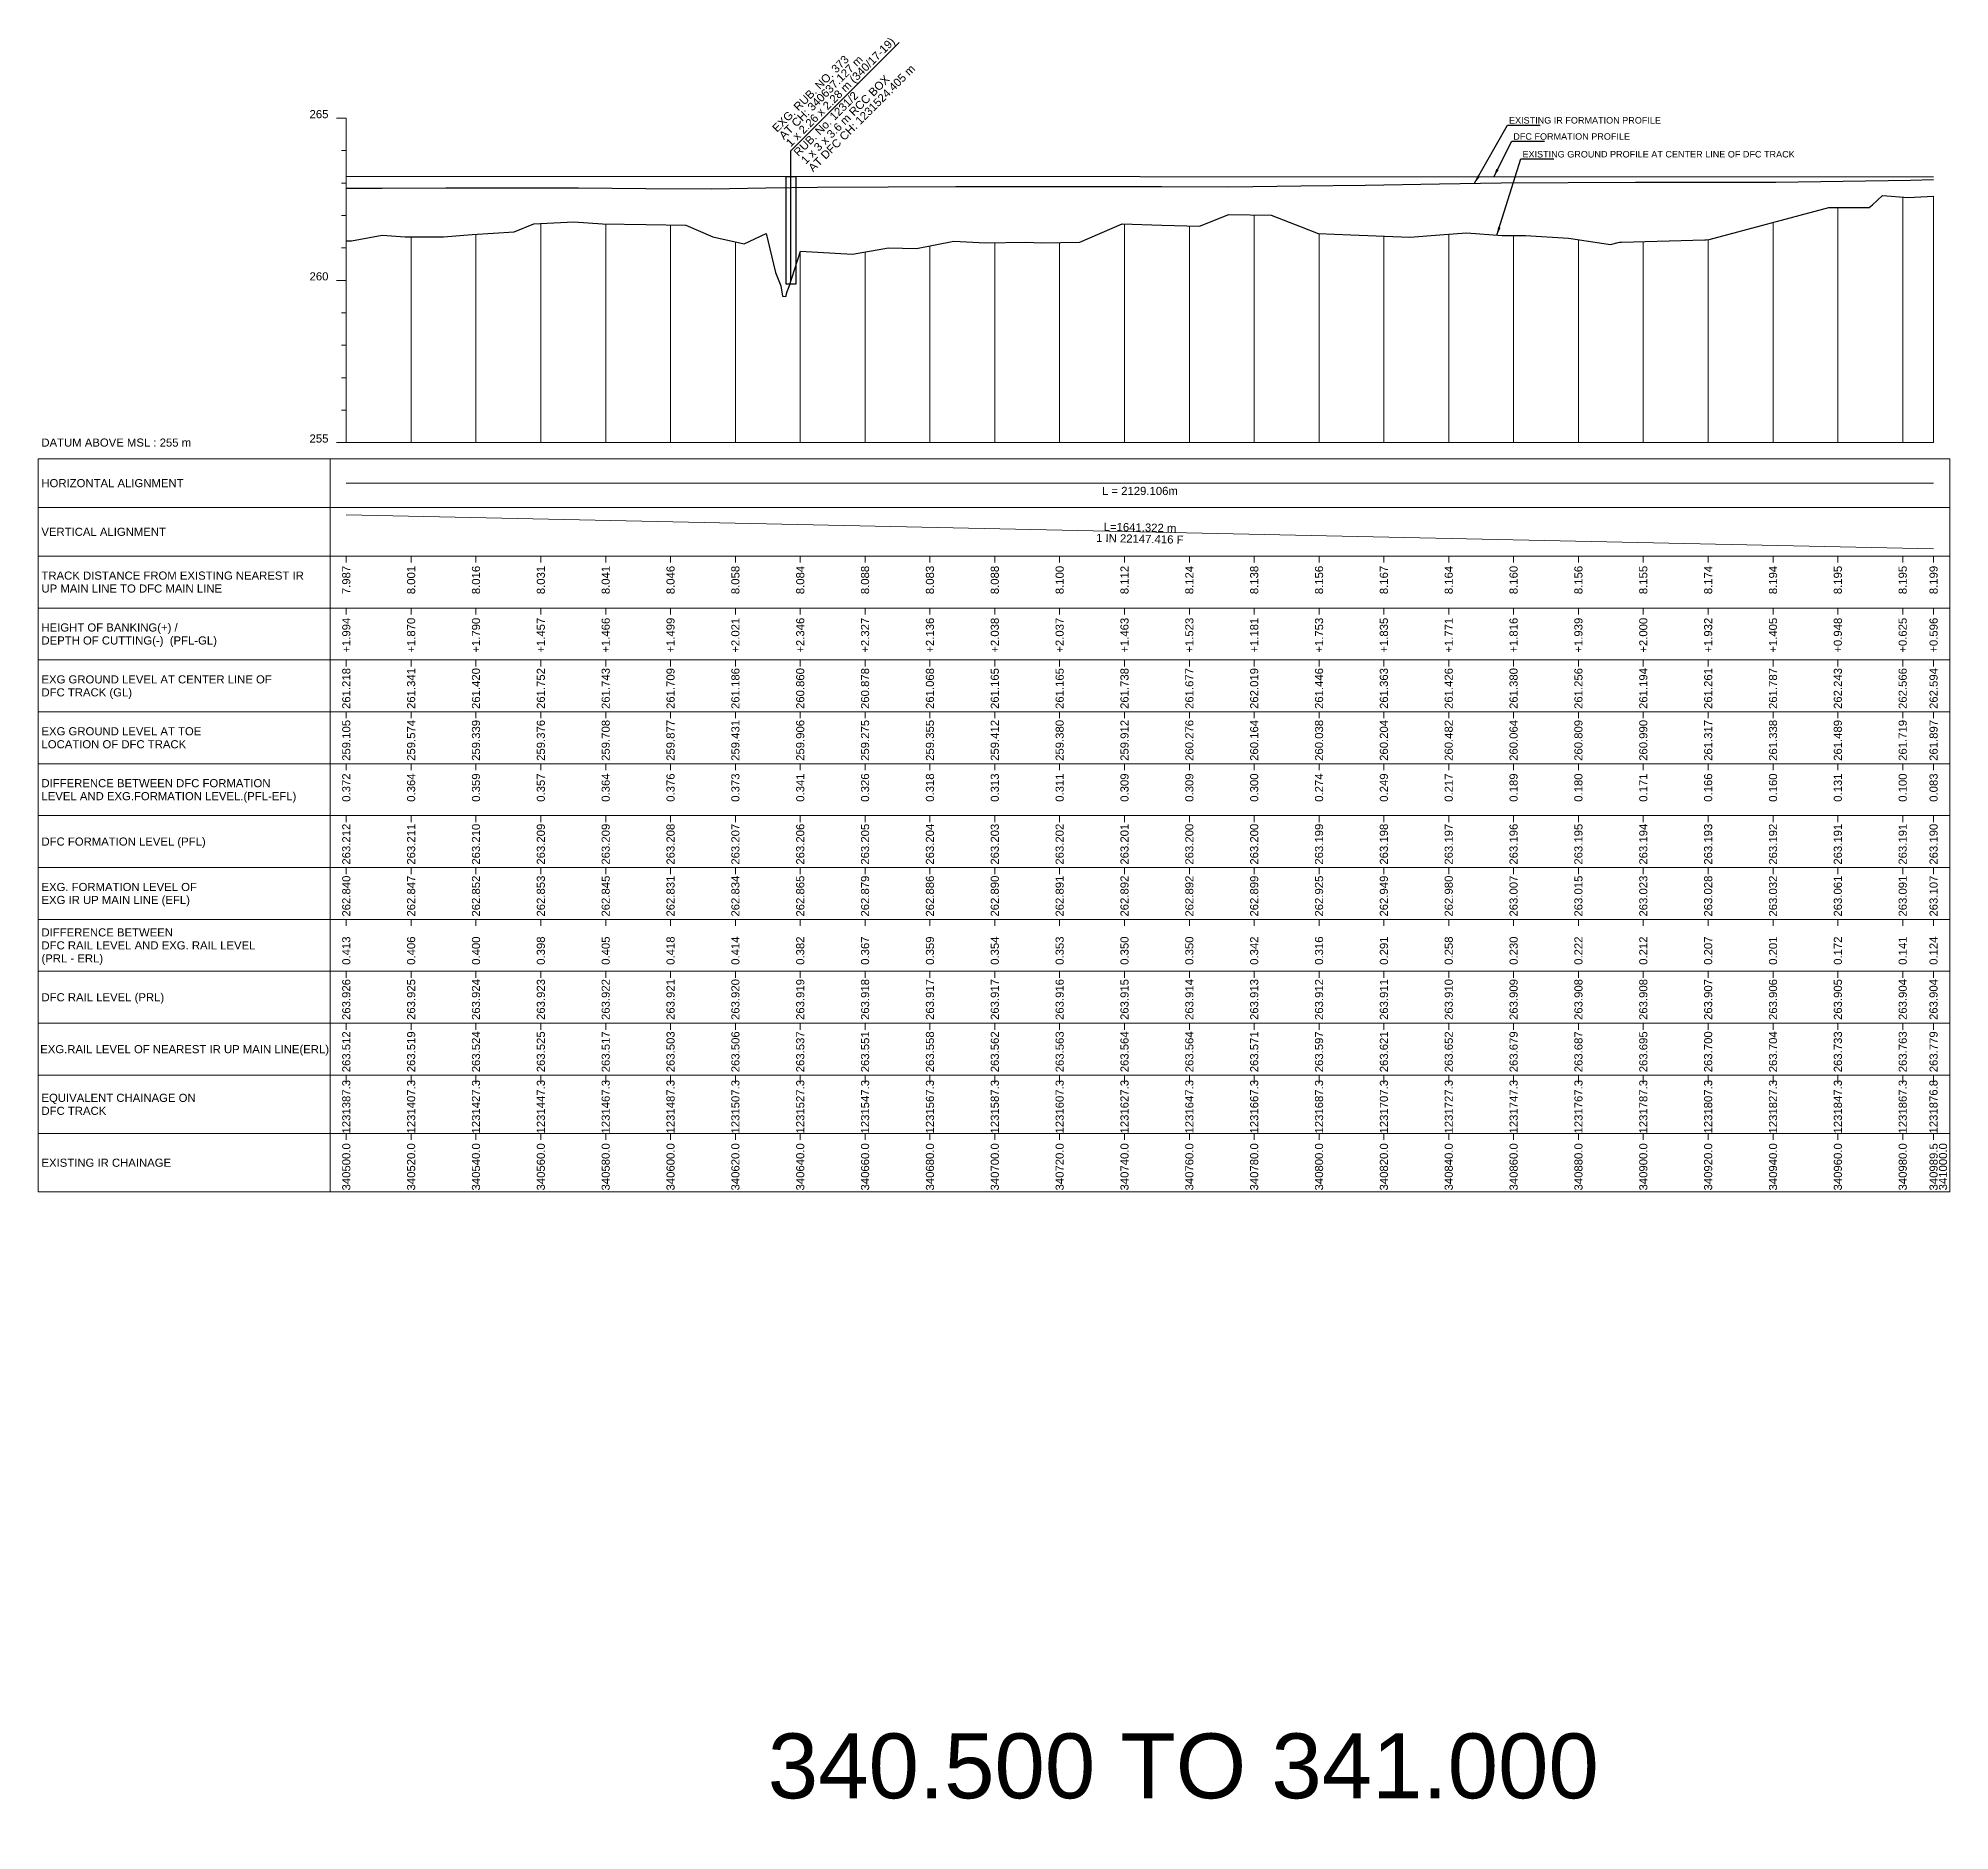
# Model space of a CAD drawing. Header units: metres. Extents: x 30905 to 43495, y -2428 to -1873.
# Drawn here: x 42905 to 43495, y -2428 to -1875 of the extents above; entities that cross this region are included whole.
import ezdxf
from ezdxf.enums import TextEntityAlignment as Align

# ---------------------------------------------------------------- set-up
doc = ezdxf.new("R2010")
doc.units = ezdxf.units.M
doc.header["$MEASUREMENT"] = 0
for name, color, linetype, lineweight in [('LS BRIDGE INDICATION', 10, 'Continuous', 30), ('LS CUT FILL', 10, 'Continuous', 0), ('LS DATUM', 7, 'Continuous', 0), ('LS DATUM X', 7, 'Continuous', 0), ('LS DATUM Y', 7, 'Continuous', 0), ('LS DIFF. EXG.RL & PRO. RL', 10, 'Continuous', 0), ('LS DIFF. PFL & EFL', 10, 'Continuous', 0), ('LS EXG FL', 7, 'Continuous', 0), ('LS EXG GL', 7, 'Continuous', 0), ('LS EXG GL AT PRO TOE', 7, 'Continuous', 0), ('LS EXG IR CH', 7, 'Continuous', 0), ('LS EXG RL', 7, 'Continuous', 0), ('LS EXG. FL', 7, 'Continuous', 0), ('LS EXG. GL', 7, 'Continuous', 0), ('LS EXG. GL AT PRO. TOE', 7, 'Continuous', 0), ('LS EXG. IR CH', 7, 'Continuous', 0), ('LS EXG. RL', 7, 'Continuous', 0), ('LS FRAME', 7, 'Continuous', 0), ('LS HORIZONTAL ALIGNMENT', 10, 'Continuous', 0), ('LS PFL-EFL', 10, 'Continuous', 0), ('LS PRL-ERL', 10, 'Continuous', 0), ('LS PRO FL', 10, 'Continuous', 0), ('LS PRO. CUT & FILL', 10, 'Continuous', 0), ('LS PRO. DFCC CH', 10, 'Continuous', 0), ('LS PRO. FL', 10, 'Continuous', 0), ('LS PRO. RL', 10, 'Continuous', 0), ('LS PROFILE EXG FL', 7, 'Continuous', 25), ('LS PROFILE EXG GL', 7, 'Continuous', 30), ('LS PROFILE PRO FL', 1, 'Continuous', 30), ('LS TICKS', 7, 'Continuous', 0), ('LS TRACK CENTER', 10, 'Continuous', 0), ("LS TRACK CENTER's", 10, 'Continuous', 0), ('LS VERTICAL ALIGNMENT', 10, 'Continuous', 0), ('Profile Grid', 7, 'Continuous', 0)]:
    doc.layers.add(name, color=color, linetype=linetype, lineweight=lineweight)
doc.layers.add("LS BRIDGE'S", color=7, linetype='Continuous')
doc.layers.add('ref text', color=3, linetype='Continuous')
doc.styles.get("Standard").update_dxf_attribs({"font": 'arial.ttf'})
doc.styles.add('Style-Arial', font='arial.ttf')
doc.styles.add('StyleArial', font='arial.ttf')
doc.dimstyles.get("Standard").update_dxf_attribs({"dimtxt": 5, "dimasz": 0.18, "dimexe": 0.18, "dimexo": 0.0625, "dimgap": 0.09, "dimtad": 0, "dimtih": 1, "dimtoh": 1, "dimdec": 4, "dimzin": 0, "dimdsep": 46, "dimtxsty": 'Standard', "dimcen": 0.09, "dimadec": 0, "dimazin": 0, "dimtfac": 1, "dimtdec": 4, "dimtofl": 0, "dimtmove": 0, "dimatfit": 3, "dimfxl": 1, "dimtolj": 1, "dimtzin": 0, "dimarcsym": 0})

msp = doc.modelspace()

# ---------------------------------------------------------------- texts
at = {"layer": "LS BRIDGE'S"}
for s, p in [('1 x 2.26 x 2.28 m (340/17-19)', (43137.07, -1909.02)), ('EXG. RUB. NO. 373 ', (43132.87, -1904.51)), ('AT CH: 340637.127 m', (43134.97, -1906.76))]:
    msp.add_text(s, height=2.5, rotation=45.02331, dxfattribs=at).set_placement(p)
at = {"layer": "LS BRIDGE'S", "color": 10}
for s, p in [('AT DFC CH: 1231524.405 m', (43143.98, -1916.72)), ('RUB. No. 1231/2', (43139.45, -1911.98)), ('1 x 3 x 3.6 m RCC BOX', (43141.72, -1914.35))]:
    msp.add_text(s, height=2.5, rotation=45.02331, dxfattribs=at).set_placement(p)
at = {"layer": 'LS CUT FILL', "lineweight": 0, "style": 'Style-Arial'}
for s, p in [('+1.994', (43000, -2054)), ('+1.870', (43020, -2054)), ('+1.790', (43040, -2054)), ('+1.457', (43060, -2054)), ('+1.466', (43080, -2054)), ('+1.499', (43100, -2054)), ('+2.021', (43120, -2054)), ('+2.346', (43140, -2054)), ('+2.327', (43159.99, -2054)), ('+2.136', (43179.99, -2054)), ('+2.038', (43200, -2054)), ('+2.037', (43220, -2054)), ('+1.463', (43240, -2054)), ('+1.523', (43260, -2054)), ('+1.181', (43280, -2054)), ('+1.753', (43300, -2054)), ('+1.835', (43319.99, -2054)), ('+1.771', (43339.99, -2054)), ('+1.816', (43359.99, -2054)), ('+1.939', (43379.99, -2054)), ('+2.000', (43400, -2054)), ('+1.932', (43420, -2054)), ('+1.405', (43440, -2054)), ('+0.948', (43459.99, -2054)), ('+0.625', (43479.99, -2054)), ('+0.596', (43489.52, -2054))]:
    msp.add_text(s, height=2.5, rotation=90, dxfattribs=at).set_placement(p, align=Align.MIDDLE_RIGHT)
at = {"layer": 'LS DATUM', "color": 7, "style": 'StyleArial'}
msp.add_text('DATUM ABOVE MSL : 255 m', height=2.5, rotation=0.00003, dxfattribs=at).set_placement((42905.97, -2000), align=Align.MIDDLE_LEFT)
at = {"layer": 'LS DATUM Y', "color": 7, "lineweight": 0, "style": 'Style-Arial'}
for s, p in [('265', (42994.5, -1900)), ('265', (42994.5, -1900)), ('260', (42994.5, -1950)), ('255', (42994.5, -2000))]:
    msp.add_text(s, height=2.5, dxfattribs=at).set_placement(p, align=Align.RIGHT)
at = {"layer": 'LS DIFF. EXG.RL & PRO. RL', "color": 10, "style": 'StyleArial'}
for s, p in [('DIFFERENCE BETWEEN ', (42906, -2151)), ('(PRL - ERL)', (42906, -2159)), ('DFC RAIL LEVEL AND EXG. RAIL LEVEL ', (42906, -2155))]:
    msp.add_text(s, height=2.5, rotation=0.00003, dxfattribs=at).set_placement(p, align=Align.MIDDLE_LEFT)
at = {"layer": 'LS DIFF. PFL & EFL', "color": 10, "style": 'StyleArial'}
for s, p in [('DIFFERENCE BETWEEN DFC FORMATION ', (42906, -2105)), ('LEVEL AND EXG.FORMATION LEVEL.(PFL-EFL)', (42906, -2109))]:
    msp.add_text(s, height=2.5, rotation=0.00003, dxfattribs=at).set_placement(p, align=Align.MIDDLE_LEFT)
at = {"layer": 'LS EXG FL', "style": 'StyleArial'}
for s, p in [('EXG. FORMATION LEVEL OF', (42906, -2137)), ('EXG IR UP MAIN LINE (EFL)', (42906, -2141))]:
    msp.add_text(s, height=2.5, rotation=0.00003, dxfattribs=at).set_placement(p, align=Align.MIDDLE_LEFT)
at = {"layer": 'LS EXG GL', "lineweight": 0, "style": 'Style-Arial'}
for s, p in [('261.218', (43000, -2069.5)), ('261.341', (43020, -2069.5)), ('261.420', (43040, -2069.5)), ('261.752', (43060, -2069.5)), ('261.743', (43080, -2069.5)), ('261.709', (43100, -2069.5)), ('261.186', (43120, -2069.5)), ('260.860', (43140, -2069.5)), ('260.878', (43159.99, -2069.5)), ('261.068', (43179.99, -2069.5)), ('261.165', (43200, -2069.5)), ('261.165', (43220, -2069.5)), ('261.738', (43240, -2069.5)), ('261.677', (43260, -2069.5)), ('262.019', (43280, -2069.5)), ('261.446', (43300, -2069.5)), ('261.363', (43319.99, -2069.5)), ('261.426', (43339.99, -2069.5)), ('261.380', (43359.99, -2069.5)), ('261.256', (43379.99, -2069.5)), ('261.194', (43400, -2069.5)), ('261.261', (43420, -2069.5)), ('261.787', (43440, -2069.5)), ('262.243', (43459.99, -2069.5)), ('262.566', (43479.99, -2069.5)), ('262.594', (43489.52, -2069.5))]:
    msp.add_text(s, height=2.5, rotation=90, dxfattribs=at).set_placement(p, align=Align.MIDDLE_RIGHT)
at = {"layer": 'LS EXG GL AT PRO TOE', "color": 7, "style": 'StyleArial'}
for s, p in [('EXG GROUND LEVEL AT TOE', (42906, -2089)), ('LOCATION OF DFC TRACK', (42906, -2093))]:
    msp.add_text(s, height=2.5, rotation=0.00003, dxfattribs=at).set_placement(p, align=Align.MIDDLE_LEFT)
at = {"layer": 'LS EXG IR CH', "style": 'Style-Arial'}
for s, p in [('340500.0', (43000, -2216)), ('340520.0', (43020, -2216)), ('340540.0', (43040, -2216)), ('340560.0', (43060, -2216)), ('340580.0', (43080, -2216)), ('340600.0', (43100, -2216)), ('340620.0', (43120, -2216)), ('340640.0', (43140, -2216)), ('340660.0', (43160, -2216)), ('340680.0', (43180, -2216)), ('340700.0', (43200, -2216)), ('340720.0', (43220, -2216)), ('340740.0', (43240, -2216)), ('340760.0', (43260, -2216)), ('340780.0', (43280, -2216)), ('340800.0', (43300, -2216)), ('340820.0', (43320, -2216)), ('340840.0', (43340, -2216)), ('340860.0', (43360, -2216)), ('340880.0', (43380, -2216)), ('340900.0', (43400, -2216)), ('340920.0', (43420, -2216)), ('340940.0', (43440, -2216)), ('340960.0', (43460, -2216)), ('340980.0', (43480, -2216)), ('340989.5', (43489.52, -2216)), ('341000.0', (43492.43, -2215.97))]:
    msp.add_text(s, height=2.5, rotation=90, dxfattribs=at).set_placement(p, align=Align.MIDDLE_RIGHT)
at = {"layer": 'LS EXG RL', "style": 'Style-Arial'}
for s, p in [('263.512', (43000, -2181.5)), ('263.519', (43020, -2181.5)), ('263.524', (43040, -2181.5)), ('263.525', (43060, -2181.5)), ('263.517', (43080, -2181.5)), ('263.503', (43100, -2181.5)), ('263.506', (43120, -2181.5)), ('263.537', (43140, -2181.5)), ('263.551', (43160, -2181.5)), ('263.558', (43180, -2181.5)), ('263.562', (43200, -2181.5)), ('263.563', (43220, -2181.5)), ('263.564', (43240, -2181.5)), ('263.564', (43260, -2181.5)), ('263.571', (43280, -2181.5)), ('263.597', (43300, -2181.5)), ('263.621', (43320, -2181.5)), ('263.652', (43340, -2181.5)), ('263.679', (43360, -2181.5)), ('263.687', (43380, -2181.5)), ('263.695', (43400, -2181.5)), ('263.700', (43420, -2181.5)), ('263.704', (43440, -2181.5)), ('263.733', (43460, -2181.5)), ('263.763', (43480, -2181.5)), ('263.779', (43489.52, -2181.5))]:
    msp.add_text(s, height=2.5, rotation=90, dxfattribs=at).set_placement(p, align=Align.MIDDLE_RIGHT)
at = {"layer": 'LS EXG. FL'}
for s, p in [('262.840', (43000, -2133.5)), ('262.847', (43020, -2133.5)), ('262.852', (43040, -2133.5)), ('262.853', (43060, -2133.5)), ('262.845', (43080, -2133.5)), ('262.831', (43100, -2133.5)), ('262.834', (43120, -2133.5)), ('262.865', (43140, -2133.5)), ('262.879', (43159.99, -2133.5)), ('262.886', (43179.99, -2133.5)), ('262.890', (43200, -2133.5)), ('262.891', (43220, -2133.5)), ('262.892', (43240, -2133.5)), ('262.892', (43260, -2133.5)), ('262.899', (43280, -2133.5)), ('262.925', (43300, -2133.5)), ('262.949', (43319.99, -2133.5)), ('262.980', (43339.99, -2133.5)), ('263.007', (43359.99, -2133.5)), ('263.015', (43379.99, -2133.5)), ('263.023', (43400, -2133.5)), ('263.028', (43420, -2133.5)), ('263.032', (43440, -2133.5)), ('263.061', (43459.99, -2133.5)), ('263.091', (43479.99, -2133.5)), ('263.107', (43489.52, -2133.5))]:
    msp.add_text(s, height=2.5, rotation=90, dxfattribs=at).set_placement(p, align=Align.MIDDLE_RIGHT)
at = {"layer": 'LS EXG. GL', "color": 7, "style": 'StyleArial'}
for s, p in [('EXG GROUND LEVEL AT CENTER LINE OF ', (42906, -2073)), ('DFC TRACK (GL)', (42906, -2077))]:
    msp.add_text(s, height=2.5, rotation=0.00003, dxfattribs=at).set_placement(p, align=Align.MIDDLE_LEFT)
at = {"layer": 'LS EXG. GL AT PRO. TOE'}
for s, p in [('259.105', (43000, -2085.5)), ('259.574', (43020, -2085.5)), ('259.339', (43040, -2085.5)), ('259.376', (43060, -2085.5)), ('259.708', (43080, -2085.5)), ('259.877', (43100, -2085.5)), ('259.431', (43120, -2085.5)), ('259.906', (43140, -2085.5)), ('259.275', (43159.99, -2085.5)), ('259.355', (43179.99, -2085.5)), ('259.412', (43200, -2085.5)), ('259.380', (43220, -2085.5)), ('259.912', (43240, -2085.5)), ('260.276', (43260, -2085.5)), ('260.164', (43280, -2085.5)), ('260.038', (43300, -2085.5)), ('260.204', (43319.99, -2085.5)), ('260.482', (43339.99, -2085.5)), ('260.064', (43359.99, -2085.5)), ('260.809', (43379.99, -2085.5)), ('260.990', (43400, -2085.5)), ('261.317', (43420, -2085.5)), ('261.338', (43440, -2085.5)), ('261.489', (43459.99, -2085.5)), ('261.719', (43479.99, -2085.5)), ('261.897', (43489.52, -2085.5))]:
    msp.add_text(s, height=2.5, rotation=90, dxfattribs=at).set_placement(p, align=Align.MIDDLE_RIGHT)
at = {"layer": 'LS EXG. IR CH', "style": 'StyleArial'}
msp.add_text('EXISTING IR CHAINAGE', height=2.5, rotation=0.00003, dxfattribs=at).set_placement((42906, -2222), align=Align.MIDDLE_LEFT)
at = {"layer": 'LS EXG. RL', "style": 'StyleArial'}
msp.add_text('EXG.RAIL LEVEL OF NEAREST IR UP MAIN LINE(ERL)', height=2.5, rotation=0.00003, dxfattribs=at).set_placement((42905.61, -2187), align=Align.MIDDLE_LEFT)
at = {"layer": 'LS HORIZONTAL ALIGNMENT', "style": 'StyleArial'}
msp.add_text('HORIZONTAL ALIGNMENT', height=2.5, rotation=0.00003, dxfattribs=at).set_placement((42905.97, -2012.5), align=Align.MIDDLE_LEFT)
at = {"layer": 'LS HORIZONTAL ALIGNMENT', "lineweight": 0, "insert": (43244.76, -2014.92), "char_height": 2.5, "attachment_point": 5, "line_spacing_factor": 0.6, "style": 'Style-Arial'}
msp.add_mtext('L = 2129.106m', dxfattribs=at)
at = {"layer": 'LS PFL-EFL'}
for s, p in [('0.372', (43000, -2102)), ('0.364', (43020, -2102)), ('0.359', (43040, -2102)), ('0.357', (43060, -2102)), ('0.364', (43080, -2102)), ('0.376', (43100, -2102)), ('0.373', (43120, -2102)), ('0.341', (43140, -2102)), ('0.326', (43159.99, -2102)), ('0.318', (43179.99, -2102)), ('0.313', (43200, -2102)), ('0.311', (43220, -2102)), ('0.309', (43240, -2102)), ('0.309', (43260, -2102)), ('0.300', (43280, -2102)), ('0.274', (43300, -2102)), ('0.249', (43319.99, -2102)), ('0.217', (43339.99, -2102)), ('0.189', (43359.99, -2102)), ('0.180', (43379.99, -2102)), ('0.171', (43400, -2102)), ('0.166', (43420, -2102)), ('0.160', (43440, -2102)), ('0.131', (43459.99, -2102)), ('0.100', (43479.99, -2102)), ('0.083', (43489.52, -2102))]:
    msp.add_text(s, height=2.5, rotation=90, dxfattribs=at).set_placement(p, align=Align.MIDDLE_RIGHT)
at = {"layer": 'LS PRL-ERL'}
for s, p in [('0.413', (43001.25, -2161)), ('0.406', (43021.25, -2161)), ('0.400', (43041.25, -2161)), ('0.398', (43061.25, -2161)), ('0.405', (43081.25, -2161)), ('0.418', (43101.25, -2161)), ('0.414', (43121.25, -2161)), ('0.382', (43141.25, -2161)), ('0.367', (43161.25, -2161)), ('0.359', (43181.25, -2161)), ('0.354', (43201.25, -2161)), ('0.353', (43221.25, -2161)), ('0.350', (43241.25, -2161)), ('0.350', (43261.25, -2161)), ('0.342', (43281.25, -2161)), ('0.316', (43301.25, -2161)), ('0.291', (43321.25, -2161)), ('0.258', (43341.25, -2161)), ('0.230', (43361.25, -2161)), ('0.222', (43381.25, -2161)), ('0.212', (43401.25, -2161)), ('0.207', (43421.25, -2161)), ('0.201', (43441.25, -2161)), ('0.172', (43461.25, -2161)), ('0.141', (43481.25, -2161)), ('0.124', (43490.75, -2161))]:
    msp.add_text(s, height=2.5, rotation=90, dxfattribs=at).set_placement(p)
at = {"layer": 'LS PRO FL', "lineweight": 0, "style": 'Style-Arial'}
for s, p in [('263.212', (43000, -2117.5)), ('263.211', (43020, -2117.5)), ('263.210', (43040, -2117.5)), ('263.209', (43060, -2117.5)), ('263.209', (43080, -2117.5)), ('263.208', (43100, -2117.5)), ('263.207', (43120, -2117.5)), ('263.206', (43140, -2117.5)), ('263.205', (43159.99, -2117.5)), ('263.204', (43179.99, -2117.5)), ('263.203', (43200, -2117.5)), ('263.202', (43220, -2117.5)), ('263.201', (43240, -2117.5)), ('263.200', (43260, -2117.5)), ('263.200', (43280, -2117.5)), ('263.199', (43300, -2117.5)), ('263.198', (43319.99, -2117.5)), ('263.197', (43339.99, -2117.5)), ('263.196', (43359.99, -2117.5)), ('263.195', (43379.99, -2117.5)), ('263.194', (43400, -2117.5)), ('263.193', (43420, -2117.5)), ('263.192', (43440, -2117.5)), ('263.191', (43459.99, -2117.5)), ('263.191', (43479.99, -2117.5)), ('263.190', (43489.52, -2117.5))]:
    msp.add_text(s, height=2.5, rotation=90, dxfattribs=at).set_placement(p, align=Align.MIDDLE_RIGHT)
at = {"layer": 'LS PRO. CUT & FILL', "color": 10, "style": 'StyleArial'}
for s, p in [('HEIGHT OF BANKING(+) /', (42906, -2057)), ('DEPTH OF CUTTING(-)  (PFL-GL)', (42906, -2061))]:
    msp.add_text(s, height=2.5, rotation=0.00003, dxfattribs=at).set_placement(p, align=Align.MIDDLE_LEFT)
at = {"layer": 'LS PRO. DFCC CH'}
for s, p in [('1231387.3', (43001.25, -2213)), ('1231407.3', (43021.25, -2213)), ('1231427.3', (43041.25, -2213)), ('1231447.3', (43061.25, -2213)), ('1231467.3', (43081.25, -2213)), ('1231487.3', (43101.25, -2213)), ('1231507.3', (43121.25, -2213)), ('1231527.3', (43141.25, -2213)), ('1231547.3', (43161.25, -2213)), ('1231567.3', (43181.25, -2213)), ('1231587.3', (43201.25, -2213)), ('1231607.3', (43221.25, -2213)), ('1231627.3', (43241.25, -2213)), ('1231647.3', (43261.25, -2213)), ('1231667.3', (43281.25, -2213)), ('1231687.3', (43301.25, -2213)), ('1231707.3', (43321.25, -2213)), ('1231727.3', (43341.25, -2213)), ('1231747.3', (43361.25, -2213)), ('1231767.3', (43381.25, -2213)), ('1231787.3', (43401.25, -2213)), ('1231807.3', (43421.25, -2213)), ('1231827.3', (43441.25, -2213)), ('1231847.3', (43461.25, -2213)), ('1231867.3', (43481.25, -2213)), ('1231876.8', (43490.75, -2213))]:
    msp.add_text(s, height=2.5, rotation=90, dxfattribs=at).set_placement(p)
at = {"layer": 'LS PRO. DFCC CH', "color": 10, "style": 'Style-Arial'}
for s, p in [('EQUIVALENT CHAINAGE ON ', (42906, -2202)), ('DFC TRACK', (42906, -2206))]:
    msp.add_text(s, height=2.5, rotation=0.00003, dxfattribs=at).set_placement(p, align=Align.MIDDLE_LEFT)
at = {"layer": 'LS PRO. FL', "color": 10, "style": 'StyleArial'}
msp.add_text('DFC FORMATION LEVEL (PFL) ', height=2.5, rotation=0.00003, dxfattribs=at).set_placement((42906, -2123), align=Align.MIDDLE_LEFT)
at = {"layer": 'LS PRO. RL'}
for s, p in [('263.926', (43001.25, -2178)), ('263.925', (43021.25, -2178)), ('263.924', (43041.25, -2178)), ('263.923', (43061.25, -2178)), ('263.922', (43081.25, -2178)), ('263.921', (43101.25, -2178)), ('263.920', (43121.25, -2178)), ('263.919', (43141.25, -2178)), ('263.918', (43161.25, -2178)), ('263.917', (43181.25, -2178)), ('263.917', (43201.25, -2178)), ('263.916', (43221.25, -2178)), ('263.915', (43241.25, -2178)), ('263.914', (43261.25, -2178)), ('263.913', (43281.25, -2178)), ('263.912', (43301.25, -2178)), ('263.911', (43321.25, -2178)), ('263.910', (43341.25, -2178)), ('263.909', (43361.25, -2178)), ('263.908', (43381.25, -2178)), ('263.908', (43401.25, -2178)), ('263.907', (43421.25, -2178)), ('263.906', (43441.25, -2178)), ('263.905', (43461.25, -2178)), ('263.904', (43481.25, -2178)), ('263.904', (43490.75, -2178))]:
    msp.add_text(s, height=2.5, rotation=90, dxfattribs=at).set_placement(p)
at = {"layer": 'LS PRO. RL', "color": 10, "style": 'StyleArial'}
msp.add_text('DFC RAIL LEVEL (PRL)', height=2.5, rotation=0.00003, dxfattribs=at).set_placement((42906, -2171), align=Align.MIDDLE_LEFT)
at = {"layer": 'LS PROFILE EXG FL', "color": 7, "linetype": 'Continuous', "lineweight": 0, "style": 'Style-Arial'}
msp.add_text('EXISTING IR FORMATION PROFILE', height=2, dxfattribs=at).set_placement((43358.58, -1901.65))
at = {"layer": 'LS PROFILE EXG GL', "color": 7, "lineweight": 0, "style": 'Style-Arial'}
msp.add_text('EXISTING GROUND PROFILE AT CENTER LINE OF DFC TRACK', height=2, dxfattribs=at).set_placement((43362.73, -1912.11, 0))
at = {"layer": 'LS PROFILE PRO FL', "style": 'Style-Arial'}
msp.add_text(' DFC FORMATION PROFILE', height=2, dxfattribs=at).set_placement((43359.13, -1906.64, 0))
at = {"layer": 'LS TRACK CENTER'}
for s, p in [('7.987', (43000, -2038)), ('8.001', (43020, -2038)), ('8.016', (43040, -2038)), ('8.031', (43060, -2038)), ('8.041', (43080, -2038)), ('8.046', (43100, -2038)), ('8.058', (43120, -2038)), ('8.084', (43140, -2038)), ('8.088', (43159.99, -2038)), ('8.083', (43179.99, -2038)), ('8.088', (43200, -2038)), ('8.100', (43220, -2038)), ('8.112', (43240, -2038)), ('8.124', (43260, -2038)), ('8.138', (43280, -2038)), ('8.156', (43300, -2038)), ('8.167', (43319.99, -2038)), ('8.164', (43339.99, -2038)), ('8.160', (43359.99, -2038)), ('8.156', (43379.99, -2038)), ('8.155', (43400, -2038)), ('8.174', (43420, -2038)), ('8.194', (43440, -2038)), ('8.195', (43459.99, -2038)), ('8.195', (43479.99, -2038)), ('8.199', (43489.52, -2038))]:
    msp.add_text(s, height=2.5, rotation=90, dxfattribs=at).set_placement(p, align=Align.MIDDLE_RIGHT)
at = {"layer": "LS TRACK CENTER's", "color": 10, "style": 'StyleArial'}
for s, p in [('TRACK DISTANCE FROM EXISTING NEAREST IR ', (42906, -2041)), ('UP MAIN LINE TO DFC MAIN LINE', (42906, -2045))]:
    msp.add_text(s, height=2.5, rotation=0.00003, dxfattribs=at).set_placement(p, align=Align.MIDDLE_LEFT)
at = {"layer": 'LS VERTICAL ALIGNMENT', "style": 'StyleArial'}
msp.add_text('VERTICAL ALIGNMENT', height=2.5, rotation=0.00003, dxfattribs=at).set_placement((42905.97, -2027.5), align=Align.MIDDLE_LEFT)
at = {"layer": 'LS VERTICAL ALIGNMENT', "lineweight": 0, "insert": (43244.76, -2027.92), "char_height": 2.5, "attachment_point": 5, "rotation": 358.77121, "line_spacing_factor": 0.84, "style": 'Style-Arial'}
msp.add_mtext('L=1641.322 m\\P1 IN 22147.416 F', dxfattribs=at)
at = {"layer": 'ref text', "color": 3, "insert": (43130, -2418.23), "char_height": 20, "width": 256.3165, "attachment_point": 7, "bg_fill": 3, "box_fill_scale": 1.5, "bg_fill_color": 256, "bg_fill_transparency": 0}
msp.add_mtext('340.500 TO 341.000', dxfattribs=at)

# ---------------------------------------------------------------- linework, layer by layer
at = {"layer": 'LS BRIDGE INDICATION'}
msp.add_lwpolyline([(43135.63, -1917.93), (43138.63, -1917.93), (43138.63, -1951.2), (43135.63, -1951.2)], close=True, dxfattribs=at)
at = {"layer": "LS BRIDGE'S"}
msp.add_lwpolyline([(43137.13, -1950.14), (43137.13, -1910.08), (43170.51, -1876.69)], dxfattribs=at)
at = {"layer": 'LS DATUM X', "color": 7, "linetype": 'Continuous', "lineweight": 0}
msp.add_line((43000, -2000), (43489.52, -2000), dxfattribs=at)
at = {"layer": 'LS DATUM Y', "color": 7, "linetype": 'Continuous', "lineweight": 0}
for p, q in [((42997, -1900), (43000, -1900)), ((42997, -1900), (43000, -1900)), ((43000, -2000), (43000, -1900)), ((42998.5, -1910), (43000, -1910)), ((42998.5, -1920), (43000, -1920)), ((42998.5, -1930), (43000, -1930)), ((42998.5, -1940), (43000, -1940)), ((42997, -1950), (43000, -1950)), ((42998.5, -1960), (43000, -1960)), ((42998.5, -1970), (43000, -1970)), ((42998.5, -1980), (43000, -1980)), ((42998.5, -1990), (43000, -1990)), ((42997, -2000), (43000, -2000))]:
    msp.add_line(p, q, dxfattribs=at)
at = {"layer": 'LS FRAME'}
for points in [[(42995, -2231), (42905, -2231), (42905, -2005)], [(42905, -2005), (42995, -2005)], [(42995, -2020), (42905, -2020)], [(42995, -2035), (42905, -2035)], [(42995, -2051), (42905, -2051)], [(42905, -2051), (42995, -2051)], [(42995, -2067), (42905, -2067)], [(42905, -2067), (42995, -2067)], [(42995, -2083), (42905, -2083)], [(42905, -2083), (42995, -2083)], [(42995, -2099), (42905, -2099)], [(42995, -2115), (42905, -2115)], [(42905, -2115), (42995, -2115)], [(42995, -2131), (42905, -2131)], [(42905, -2131), (42995, -2131)], [(42995, -2147), (42905, -2147)], [(42905, -2147), (42995, -2147)], [(42995, -2163), (42905, -2163)], [(42905, -2163), (42995, -2163)], [(42995, -2179), (42905, -2179)], [(42995, -2195), (42905, -2195)], [(42995, -2213), (42905, -2213)]]:
    msp.add_lwpolyline(points, dxfattribs=at)
at = {"layer": 'LS FRAME', "color": 7, "linetype": 'Continuous', "lineweight": 0, "flags": 128}
for points in [[(42995, -2020), (43494.52, -2020), (43494.52, -2005), (42995, -2005), (42995, -2020)], [(42995, -2035), (43494.52, -2035), (43494.52, -2020), (42995, -2020), (42995, -2035)], [(42995, -2051), (43494.52, -2051), (43494.52, -2035), (42995, -2035), (42995, -2051)], [(42995, -2067), (43494.52, -2067), (43494.52, -2051), (42995, -2051), (42995, -2067)], [(42995, -2083), (43494.52, -2083), (43494.52, -2067), (42995, -2067), (42995, -2083)], [(42995, -2099), (43494.52, -2099), (43494.52, -2083), (42995, -2083), (42995, -2099)], [(42995, -2115), (43494.52, -2115), (43494.52, -2099), (42995, -2099), (42995, -2115)], [(42995, -2131), (43494.52, -2131), (43494.52, -2115), (42995, -2115), (42995, -2131)], [(42995, -2147), (43494.52, -2147), (43494.52, -2131), (42995, -2131), (42995, -2147)], [(42995, -2163), (43494.52, -2163), (43494.52, -2147), (42995, -2147), (42995, -2163)], [(42995, -2179), (43494.52, -2179), (43494.52, -2163), (42995, -2163), (42995, -2179)], [(42995, -2195), (43494.52, -2195), (43494.52, -2179), (42995, -2179), (42995, -2195)], [(42995, -2213), (43494.52, -2213), (43494.52, -2195), (42995, -2195), (42995, -2213)], [(42995, -2231), (43494.52, -2231), (43494.52, -2213), (42995, -2213), (42995, -2231)]]:
    msp.add_lwpolyline(points, close=True, dxfattribs=at)
at = {"layer": 'LS FRAME', "color": 7, "linetype": 'Continuous', "lineweight": 0}
msp.add_3dface([(42995, -2099), (42915, -2099), (42915, -2099)], dxfattribs=at)
at = {"layer": 'LS HORIZONTAL ALIGNMENT', "lineweight": 0, "flags": 128}
msp.add_lwpolyline([(43000, -2012.5), (43489.52, -2012.5)], dxfattribs=at)
at = {"layer": 'LS PROFILE EXG FL'}
msp.add_lwpolyline([(43000, -1921.6), (43011.02, -1921.55), (43030.68, -1921.5), (43051.68, -1921.45), (43071.63, -1921.49), (43092.39, -1921.63), (43112.54, -1921.77), (43129.37, -1921.51), (43145.34, -1921.26), (43167.16, -1921.18), (43188.01, -1921.1), (43209.49, -1921.09), (43230.37, -1921.08), (43251.43, -1921.06), (43272.17, -1921.11), (43294.39, -1920.81), (43314.19, -1920.6), (43337.19, -1920.24), (43356.15, -1919.94), (43376.8, -1919.86), (43397.63, -1919.77), (43419.12, -1919.72), (43440.83, -1919.67), (43461.6, -1919.37), (43482.36, -1919.06), (43489.52, -1918.93)], dxfattribs=at)
at = {"layer": 'LS PROFILE EXG GL', "flags": 128}
msp.add_lwpolyline([(43000, -1937.82), (43001.65, -1937.82), (43011.11, -1936.08), (43018.12, -1936.59), (43029.98, -1936.54), (43038.83, -1935.88), (43051.77, -1934.99), (43057.83, -1932.61), (43070.17, -1931.91), (43079.03, -1932.55), (43092.48, -1932.78), (43104.72, -1932.99), (43113.07, -1936.57), (43122.69, -1938.75), (43129.46, -1935.51), (43132.42, -1947.52), (43134.03, -1951.64), (43134.53, -1954.89), (43135.55, -1954.95), (43135.98, -1953.43), (43136.56, -1951.88), (43140.13, -1941.02), (43156.09, -1941.92), (43167.25, -1939.92), (43175.9, -1940.13), (43187.36, -1937.86), (43197.14, -1938.39), (43209.58, -1938.21), (43209.58, -1938.21), (43214.52, -1938.43), (43226.19, -1938.26), (43239.26, -1932.59), (43251.52, -1932.96), (43251.52, -1932.97), (43263.1, -1933.32), (43272.15, -1929.66), (43285.27, -1929.92), (43294.48, -1933.5), (43299.72, -1935.53), (43309.77, -1935.94), (43328.01, -1936.71), (43337.28, -1935.96), (43337.28, -1935.96), (43345.52, -1935.29), (43356.45, -1936.2), (43363.72, -1936.19), (43376.89, -1936.98), (43389.9, -1938.92), (43392.29, -1938.31), (43392.64, -1938.23), (43392.9, -1938.18), (43393.14, -1938.19), (43393.28, -1938.25), (43419, -1937.52), (43419.21, -1937.48), (43419.26, -1937.5), (43419.39, -1937.48), (43420.3, -1937.35), (43457.21, -1927.56), (43469.62, -1927.58), (43470.71, -1926.72), (43473.78, -1923.81), (43481.67, -1924.48), (43489.52, -1924.06)], dxfattribs=at)
at = {"layer": 'LS PROFILE PRO FL'}
msp.add_line((43000, -1917.88), (43489.52, -1918.1), dxfattribs=at)
at = {"layer": 'LS TICKS', "color": 7, "linetype": 'Continuous', "lineweight": 0, "flags": 128}
for points in [[(43000, -2037), (43000, -2035)], [(43020, -2037), (43020, -2035)], [(43040, -2037), (43040, -2035)], [(43060, -2037), (43060, -2035)], [(43080, -2037), (43080, -2035)], [(43100, -2037), (43100, -2035)], [(43120, -2037), (43120, -2035)], [(43140, -2037), (43140, -2035)], [(43159.99, -2037), (43159.99, -2035)], [(43179.99, -2037), (43179.99, -2035)], [(43200, -2037), (43200, -2035)], [(43220, -2037), (43220, -2035)], [(43240, -2037), (43240, -2035)], [(43260, -2037), (43260, -2035)], [(43280, -2037), (43280, -2035)], [(43300, -2037), (43300, -2035)], [(43319.99, -2037), (43319.99, -2035)], [(43339.99, -2037), (43339.99, -2035)], [(43359.99, -2037), (43359.99, -2035)], [(43379.99, -2037), (43379.99, -2035)], [(43400, -2037), (43400, -2035)], [(43420, -2037), (43420, -2035)], [(43440, -2037), (43440, -2035)], [(43459.99, -2037), (43459.99, -2035)], [(43479.99, -2037), (43479.99, -2035)], [(43489.52, -2037), (43489.52, -2035)], [(43000, -2053), (43000, -2051)], [(43020, -2053), (43020, -2051)], [(43040, -2053), (43040, -2051)], [(43060, -2053), (43060, -2051)], [(43080, -2053), (43080, -2051)], [(43100, -2053), (43100, -2051)], [(43120, -2053), (43120, -2051)], [(43140, -2053), (43140, -2051)], [(43159.99, -2053), (43159.99, -2051)], [(43179.99, -2053), (43179.99, -2051)], [(43200, -2053), (43200, -2051)], [(43220, -2053), (43220, -2051)], [(43240, -2053), (43240, -2051)], [(43260, -2053), (43260, -2051)], [(43280, -2053), (43280, -2051)], [(43300, -2053), (43300, -2051)], [(43319.99, -2053), (43319.99, -2051)], [(43339.99, -2053), (43339.99, -2051)], [(43359.99, -2053), (43359.99, -2051)], [(43379.99, -2053), (43379.99, -2051)], [(43400, -2053), (43400, -2051)], [(43420, -2053), (43420, -2051)], [(43440, -2053), (43440, -2051)], [(43459.99, -2053), (43459.99, -2051)], [(43479.99, -2053), (43479.99, -2051)], [(43489.52, -2053), (43489.52, -2051)], [(43000, -2069), (43000, -2067)], [(43020, -2069), (43020, -2067)], [(43040, -2069), (43040, -2067)], [(43060, -2069), (43060, -2067)], [(43080, -2069), (43080, -2067)], [(43100, -2069), (43100, -2067)], [(43120, -2069), (43120, -2067)], [(43140, -2069), (43140, -2067)], [(43159.99, -2069), (43159.99, -2067)], [(43179.99, -2069), (43179.99, -2067)], [(43200, -2069), (43200, -2067)], [(43220, -2069), (43220, -2067)], [(43240, -2069), (43240, -2067)], [(43260, -2069), (43260, -2067)], [(43280, -2069), (43280, -2067)], [(43300, -2069), (43300, -2067)], [(43319.99, -2069), (43319.99, -2067)], [(43339.99, -2069), (43339.99, -2067)], [(43359.99, -2069), (43359.99, -2067)], [(43379.99, -2069), (43379.99, -2067)], [(43400, -2069), (43400, -2067)], [(43420, -2069), (43420, -2067)], [(43440, -2069), (43440, -2067)], [(43459.99, -2069), (43459.99, -2067)], [(43479.99, -2069), (43479.99, -2067)], [(43489.52, -2069), (43489.52, -2067)], [(43000, -2085), (43000, -2083)], [(43020, -2085), (43020, -2083)], [(43040, -2085), (43040, -2083)], [(43060, -2085), (43060, -2083)], [(43080, -2085), (43080, -2083)], [(43100, -2085), (43100, -2083)], [(43120, -2085), (43120, -2083)], [(43140, -2085), (43140, -2083)], [(43159.99, -2085), (43159.99, -2083)], [(43179.99, -2085), (43179.99, -2083)], [(43200, -2085), (43200, -2083)], [(43220, -2085), (43220, -2083)], [(43240, -2085), (43240, -2083)], [(43260, -2085), (43260, -2083)], [(43280, -2085), (43280, -2083)], [(43300, -2085), (43300, -2083)], [(43319.99, -2085), (43319.99, -2083)], [(43339.99, -2085), (43339.99, -2083)], [(43359.99, -2085), (43359.99, -2083)], [(43379.99, -2085), (43379.99, -2083)], [(43400, -2085), (43400, -2083)], [(43420, -2085), (43420, -2083)], [(43440, -2085), (43440, -2083)], [(43459.99, -2085), (43459.99, -2083)], [(43479.99, -2085), (43479.99, -2083)], [(43489.52, -2085), (43489.52, -2083)], [(43000, -2101), (43000, -2099)], [(43020, -2101), (43020, -2099)], [(43040, -2101), (43040, -2099)], [(43060, -2101), (43060, -2099)], [(43080, -2101), (43080, -2099)], [(43100, -2101), (43100, -2099)], [(43120, -2101), (43120, -2099)], [(43140, -2101), (43140, -2099)], [(43159.99, -2101), (43159.99, -2099)], [(43179.99, -2101), (43179.99, -2099)], [(43200, -2101), (43200, -2099)], [(43220, -2101), (43220, -2099)], [(43240, -2101), (43240, -2099)], [(43260, -2101), (43260, -2099)], [(43280, -2101), (43280, -2099)], [(43300, -2101), (43300, -2099)], [(43319.99, -2101), (43319.99, -2099)], [(43339.99, -2101), (43339.99, -2099)], [(43359.99, -2101), (43359.99, -2099)], [(43379.99, -2101), (43379.99, -2099)], [(43400, -2101), (43400, -2099)], [(43420, -2101), (43420, -2099)], [(43440, -2101), (43440, -2099)], [(43459.99, -2101), (43459.99, -2099)], [(43479.99, -2101), (43479.99, -2099)], [(43489.52, -2101), (43489.52, -2099)], [(43000, -2117), (43000, -2115)], [(43020, -2117), (43020, -2115)], [(43040, -2117), (43040, -2115)], [(43060, -2117), (43060, -2115)], [(43080, -2117), (43080, -2115)], [(43100, -2117), (43100, -2115)], [(43120, -2117), (43120, -2115)], [(43140, -2117), (43140, -2115)], [(43159.99, -2117), (43159.99, -2115)], [(43179.99, -2117), (43179.99, -2115)], [(43200, -2117), (43200, -2115)], [(43220, -2117), (43220, -2115)], [(43240, -2117), (43240, -2115)], [(43260, -2117), (43260, -2115)], [(43280, -2117), (43280, -2115)], [(43300, -2117), (43300, -2115)], [(43319.99, -2117), (43319.99, -2115)], [(43339.99, -2117), (43339.99, -2115)], [(43359.99, -2117), (43359.99, -2115)], [(43379.99, -2117), (43379.99, -2115)], [(43400, -2117), (43400, -2115)], [(43420, -2117), (43420, -2115)], [(43440, -2117), (43440, -2115)], [(43459.99, -2117), (43459.99, -2115)], [(43479.99, -2117), (43479.99, -2115)], [(43489.52, -2117), (43489.52, -2115)], [(43000, -2133), (43000, -2131)], [(43020, -2133), (43020, -2131)], [(43040, -2133), (43040, -2131)], [(43060, -2133), (43060, -2131)], [(43080, -2133), (43080, -2131)], [(43100, -2133), (43100, -2131)], [(43120, -2133), (43120, -2131)], [(43140, -2133), (43140, -2131)], [(43159.99, -2133), (43159.99, -2131)], [(43179.99, -2133), (43179.99, -2131)], [(43200, -2133), (43200, -2131)], [(43220, -2133), (43220, -2131)], [(43240, -2133), (43240, -2131)], [(43260, -2133), (43260, -2131)], [(43280, -2133), (43280, -2131)], [(43300, -2133), (43300, -2131)], [(43319.99, -2133), (43319.99, -2131)], [(43339.99, -2133), (43339.99, -2131)], [(43359.99, -2133), (43359.99, -2131)], [(43379.99, -2133), (43379.99, -2131)], [(43400, -2133), (43400, -2131)], [(43420, -2133), (43420, -2131)], [(43440, -2133), (43440, -2131)], [(43459.99, -2133), (43459.99, -2131)], [(43479.99, -2133), (43479.99, -2131)], [(43489.52, -2133), (43489.52, -2131)], [(43000, -2149), (43000, -2147)], [(43020, -2149), (43020, -2147)], [(43040, -2149), (43040, -2147)], [(43060, -2149), (43060, -2147)], [(43080, -2149), (43080, -2147)], [(43100, -2149), (43100, -2147)], [(43120, -2149), (43120, -2147)], [(43140, -2149), (43140, -2147)], [(43159.99, -2149), (43159.99, -2147)], [(43179.99, -2149), (43179.99, -2147)], [(43200, -2149), (43200, -2147)], [(43220, -2149), (43220, -2147)], [(43240, -2149), (43240, -2147)], [(43260, -2149), (43260, -2147)], [(43280, -2149), (43280, -2147)], [(43300, -2149), (43300, -2147)], [(43319.99, -2149), (43319.99, -2147)], [(43339.99, -2149), (43339.99, -2147)], [(43359.99, -2149), (43359.99, -2147)], [(43379.99, -2149), (43379.99, -2147)], [(43400, -2149), (43400, -2147)], [(43420, -2149), (43420, -2147)], [(43440, -2149), (43440, -2147)], [(43459.99, -2149), (43459.99, -2147)], [(43479.99, -2149), (43479.99, -2147)], [(43489.52, -2149), (43489.52, -2147)], [(43000, -2165), (43000, -2163)], [(43020, -2165), (43020, -2163)], [(43040, -2165), (43040, -2163)], [(43060, -2165), (43060, -2163)], [(43080, -2165), (43080, -2163)], [(43100, -2165), (43100, -2163)], [(43120, -2165), (43120, -2163)], [(43140, -2165), (43140, -2163)], [(43159.99, -2165), (43159.99, -2163)], [(43179.99, -2165), (43179.99, -2163)], [(43200, -2165), (43200, -2163)], [(43220, -2165), (43220, -2163)], [(43240, -2165), (43240, -2163)], [(43260, -2165), (43260, -2163)], [(43280, -2165), (43280, -2163)], [(43300, -2165), (43300, -2163)], [(43319.99, -2165), (43319.99, -2163)], [(43339.99, -2165), (43339.99, -2163)], [(43359.99, -2165), (43359.99, -2163)], [(43379.99, -2165), (43379.99, -2163)], [(43400, -2165), (43400, -2163)], [(43420, -2165), (43420, -2163)], [(43440, -2165), (43440, -2163)], [(43459.99, -2165), (43459.99, -2163)], [(43479.99, -2165), (43479.99, -2163)], [(43489.52, -2165), (43489.52, -2163)], [(43000, -2181), (43000, -2179)], [(43020, -2181), (43020, -2179)], [(43040, -2181), (43040, -2179)], [(43060, -2181), (43060, -2179)], [(43080, -2181), (43080, -2179)], [(43100, -2181), (43100, -2179)], [(43120, -2181), (43120, -2179)], [(43140, -2181), (43140, -2179)], [(43159.99, -2181), (43159.99, -2179)], [(43179.99, -2181), (43179.99, -2179)], [(43200, -2181), (43200, -2179)], [(43220, -2181), (43220, -2179)], [(43240, -2181), (43240, -2179)], [(43260, -2181), (43260, -2179)], [(43280, -2181), (43280, -2179)], [(43300, -2181), (43300, -2179)], [(43319.99, -2181), (43319.99, -2179)], [(43339.99, -2181), (43339.99, -2179)], [(43359.99, -2181), (43359.99, -2179)], [(43379.99, -2181), (43379.99, -2179)], [(43400, -2181), (43400, -2179)], [(43420, -2181), (43420, -2179)], [(43440, -2181), (43440, -2179)], [(43459.99, -2181), (43459.99, -2179)], [(43479.99, -2181), (43479.99, -2179)], [(43489.52, -2181), (43489.52, -2179)], [(43000, -2197), (43000, -2195)], [(43020, -2197), (43020, -2195)], [(43040, -2197), (43040, -2195)], [(43060, -2197), (43060, -2195)], [(43080, -2197), (43080, -2195)], [(43100, -2197), (43100, -2195)], [(43120, -2197), (43120, -2195)], [(43140, -2197), (43140, -2195)], [(43159.99, -2197), (43159.99, -2195)], [(43179.99, -2197), (43179.99, -2195)], [(43200, -2197), (43200, -2195)], [(43220, -2197), (43220, -2195)], [(43240, -2197), (43240, -2195)], [(43260, -2197), (43260, -2195)], [(43280, -2197), (43280, -2195)], [(43300, -2197), (43300, -2195)], [(43319.99, -2197), (43319.99, -2195)], [(43339.99, -2197), (43339.99, -2195)], [(43359.99, -2197), (43359.99, -2195)], [(43379.99, -2197), (43379.99, -2195)], [(43400, -2197), (43400, -2195)], [(43420, -2197), (43420, -2195)], [(43440, -2197), (43440, -2195)], [(43459.99, -2197), (43459.99, -2195)], [(43479.99, -2197), (43479.99, -2195)], [(43489.52, -2197), (43489.52, -2195)], [(43000, -2215), (43000, -2213)], [(43020, -2215), (43020, -2213)], [(43040, -2215), (43040, -2213)], [(43060, -2215), (43060, -2213)], [(43080, -2215), (43080, -2213)], [(43100, -2215), (43100, -2213)], [(43120, -2215), (43120, -2213)], [(43140, -2215), (43140, -2213)], [(43159.99, -2215), (43159.99, -2213)], [(43179.99, -2215), (43179.99, -2213)], [(43200, -2215), (43200, -2213)], [(43220, -2215), (43220, -2213)], [(43240, -2215), (43240, -2213)], [(43260, -2215), (43260, -2213)], [(43280, -2215), (43280, -2213)], [(43300, -2215), (43300, -2213)], [(43319.99, -2215), (43319.99, -2213)], [(43339.99, -2215), (43339.99, -2213)], [(43359.99, -2215), (43359.99, -2213)], [(43379.99, -2215), (43379.99, -2213)], [(43400, -2215), (43400, -2213)], [(43420, -2215), (43420, -2213)], [(43440, -2215), (43440, -2213)], [(43459.99, -2215), (43459.99, -2213)], [(43479.99, -2215), (43479.99, -2213)], [(43489.52, -2215), (43489.52, -2213)]]:
    msp.add_lwpolyline(points, dxfattribs=at)
at = {"layer": 'LS VERTICAL ALIGNMENT', "linetype": 'Continuous', "lineweight": 0, "flags": 128}
msp.add_lwpolyline([(43000, -2022.25), (43489.52, -2032.75)], dxfattribs=at)
at = {"layer": 'Profile Grid', "linetype": 'Continuous', "lineweight": 0, "flags": 128}
for points in [[(43459.99, -2000), (43459.99, -1927.57)], [(43479.99, -2000), (43479.99, -1924.34)], [(43489.52, -2000), (43489.52, -1924.06)], [(43060, -2000), (43060, -1932.48)], [(43080, -2000), (43080, -1932.57)], [(43100, -2000), (43100, -1932.91)], [(43240, -2000), (43240, -1932.62)], [(43260, -2000), (43260, -1933.23)], [(43280, -2000), (43280, -1929.81)], [(43440, -2000), (43440, -1932.13)], [(43000, -2000), (43000, -1937.82)], [(43020, -2000), (43020, -1936.59)], [(43040, -2000), (43040, -1935.8)], [(43120, -2000), (43120, -1938.15)], [(43179.99, -2000), (43179.99, -1939.32)], [(43200, -2000), (43200, -1938.35)], [(43220, -2000), (43220, -1938.35)], [(43300, -2000), (43300, -1935.54)], [(43319.99, -2000), (43319.99, -1936.37)], [(43339.99, -2000), (43339.99, -1935.74)], [(43359.99, -2000), (43359.99, -1936.2)], [(43379.99, -2000), (43379.99, -1937.44)], [(43400, -2000), (43400, -1938.06)], [(43420, -2000), (43420, -1937.39)], [(43140, -2000), (43140, -1941.4)], [(43159.99, -2000), (43159.99, -1941.22)]]:
    msp.add_lwpolyline(points, dxfattribs=at)

msp.set_redraw_order([(e.dxf.handle, doc.entitydb.next_handle()) for e in msp.query("TEXT MTEXT ATTDEF DIMENSION ARC_DIMENSION")])  # texts and dimensions are drawn at this point

# ---------------------------------------------------------------- leaders
at = {"layer": 'LS PROFILE EXG FL', "color": 7, "lineweight": -3}
msp.add_leader([(43347.98, -1920.07), (43358.07, -1902.11), (43368.21, -1902.11)], dimstyle='Standard', override={"dimasz": 2.5, "dimexe": 0.25, "dimexo": 0.25, "dimgap": 0.25, "dimtad": 0, "dimtih": 0, "dimtoh": 0, "dimzin": 11, "dimadec": 4, "dimazin": 3, "dimatfit": 1, "dimfrac": 2, "dimtolj": 0, "dimtzin": 11}, dxfattribs=at)
at = {"layer": 'LS PROFILE EXG GL', "color": 7, "lineweight": -3}
msp.add_leader([(43354.84, -1936.07, 0), (43362.22, -1912.57, 0), (43372.36, -1912.57, 0)], dimstyle='Standard', override={"dimasz": 2.5, "dimexe": 0.25, "dimexo": 0.25, "dimgap": 0.25, "dimtad": 0, "dimtih": 0, "dimtoh": 0, "dimzin": 11, "dimadec": 4, "dimazin": 3, "dimatfit": 1, "dimfrac": 2, "dimtolj": 0, "dimtzin": 11}, dxfattribs=at)
at = {"layer": 'LS PROFILE PRO FL', "lineweight": -3}
msp.add_leader([(43353.9, -1918.03, 0), (43359.41, -1907.09, 0), (43369.55, -1907.09, 0)], dimstyle='Standard', override={"dimasz": 2.5, "dimexe": 0.25, "dimexo": 0.25, "dimgap": 0.25, "dimtad": 0, "dimtih": 0, "dimtoh": 0, "dimzin": 11, "dimadec": 4, "dimazin": 3, "dimatfit": 1, "dimfrac": 2, "dimtolj": 0, "dimtzin": 11}, dxfattribs=at)

doc.saveas('drawing.dxf')
